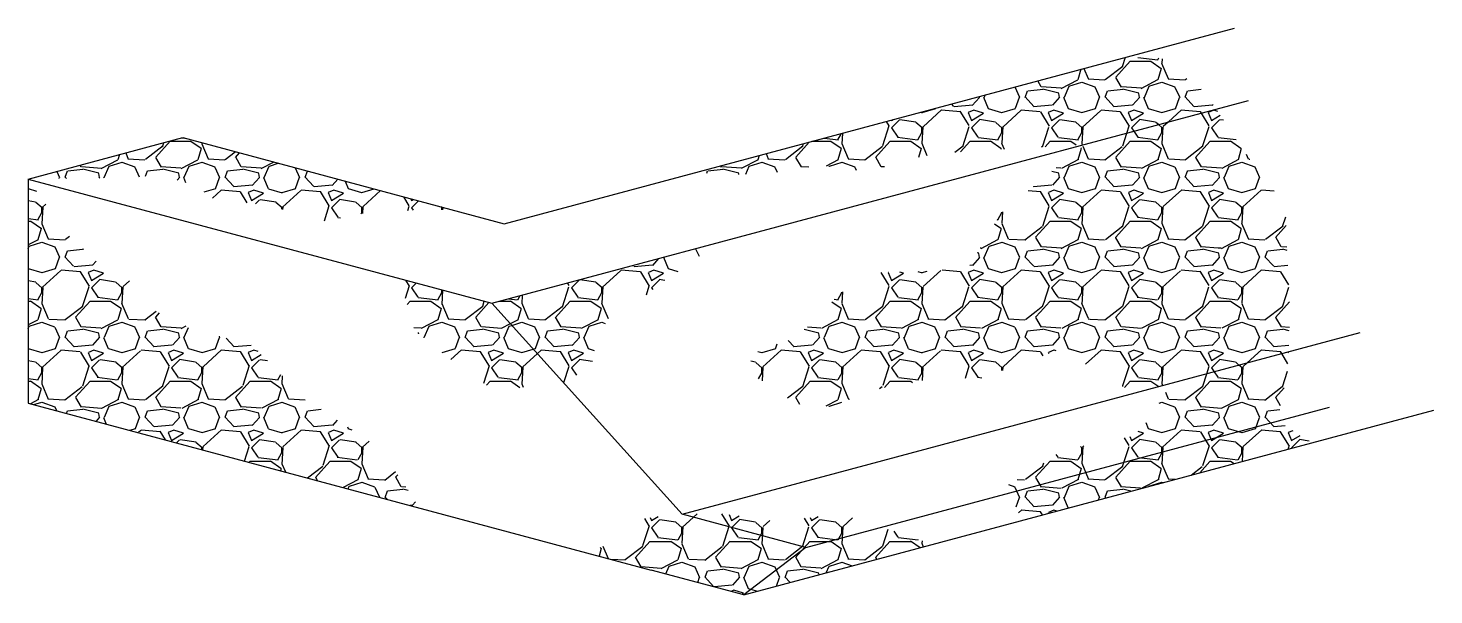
# Model space of a CAD drawing. Header units: feet. Extents: x 425 to 891, y 597 to 1262.
# Drawn here: x 442.08 to 486.01, y 596.97 to 614.68 of the extents above; entities that cross this region are included whole.
import ezdxf

# ---------------------------------------------------------------- set-up
doc = ezdxf.new("R2010")
doc.units = ezdxf.units.FT
doc.header["$MEASUREMENT"] = 0
doc.layers.add('Ground', color=252, linetype='Continuous', lineweight=30)
doc.layers.add('Riprap Hatch', color=253, linetype='Continuous')
pattern_1 = [(228.0128, (1.8, 2.5), (-19.99999558, -22.500003354), [0.33634, -33.29772]), (184.9697, (1.575, 2.25), (30.000002629, 2.499978268), [0.57717, -57.1398125]), (132.5104, (1, 2.2), (24.999976796, -27.500021685), [0.40697, -40.29008]), (267.2737, (0.025, 1.575), (2.499990044, 50.000000737), [0.525595, -52.033895]), (292.8337, (0, 1.05), (-12.500024764, 29.99999103), [0.5153875, -51.0234325]), (357.2737, (0.2, 0.575), (-50.000000737, 2.499990044), [0.525595, -52.033895]), (37.6942, (0.725, 0.55), (-32.500018364, -24.999976013), [0.6950725, -68.8121225]), (72.2553, (1.275, 0.975), (17.500026907, 54.999990578), [0.65622, -64.9658025]), (121.4296, (1.475, 1.6), (-20.000020585, 32.499987591), [0.527375, -52.2101825]), (175.2364, (1.2, 2.05), (27.500002366, -2.49997883), [0.60208, -29.5019075]), (222.3974, (0.6, 2.1), (-30.000018378, -27.499980205), [0.77862, -77.0834375]), (138.8141, (2.5, 1.55), (-17.50000737, 14.99999328), [0.2657525, -26.30961]), (171.4692, (2.3, 1.725), (32.499995712, -5.000019775), [0.5055925, -50.0537775]), (225, (1.8, 1.8), (-3e-16, -2.5000008), [0.3535525, -3.18198]), (203.1986, (1.625, 2.1), (12.49999933, 5.00000331), [0.190395, -18.8490375]), (291.8014, (1.45, 2.025), (-2.49999978, 7.50000068), [0.2692575, -13.193655]), (30.9638, (1.55, 1.775), (7.49999506, 5.0000062), [0.4373225, -14.1400575]), (161.5651, (1.925, 2), (5.0000011, -2.499996), [0.3162275, -7.5894675]), (16.3895, (0, 2.025), (25.000005496, 7.499981775), [0.443, -43.8571125]), (70.3462, (0.425, 2.15), (-9.99998812, -27.50000534), [0.3716525, -36.79352]), (293.1986, (1.925, 2.5), (-5.00000331, 12.49999933), [0.3807875, -18.658645]), (343.6105, (2.075, 2.15), (-25.000005496, 7.499981775), [0.443, -43.8571125]), (339.444, (0, 0.475), (-12.50000461, 4.99998999), [0.4272, -20.93281]), (294.7751, (0.4, 0.325), (-12.499980473, 27.500008555), [0.357945, -35.4366075]), (66.8014, (1.95, 0), (5.00000331, 12.49999933), [0.3807875, -18.658645]), (17.354, (2.1, 0.35), (-32.500005048, -9.999986256), [0.4190775, -41.48856]), (69.444, (0.725, 0), (-4.99998999, -12.50000461), [0.2136, -21.14641]), (101.3099, (1.8, 0), (-2.49999408, 10.00000188), [0.127475, -12.6200725]), (165.9638, (1.775, 0.125), (7.50000136, -2.49999514), [0.5153875, -9.792375]), (186.009, (1.275, 0.25), (24.999999377, 2.499998294), [0.477625, -47.2848075]), (303.6901, (1.55, 1.55), (-2.50000334, 4.9999989), [0.360555, -8.6533225]), (353.1572, (1.75, 1.25), (42.499998414, -5.000019995), [0.629485, -62.3189075]), (60.9454, (2.375, 1.175), (-10.00000007, -17.50000096), [0.25739, -25.481685]), (90, (2.5, 1.4), (-2.5, 2.5), [0.15, -2.35]), (120.2564, (1.225, 0.325), (9.999987217, -17.50000614), [0.34731, -34.3838]), (48.0128, (1.05, 0.625), (19.99999558, 22.500003354), [0.67268, -32.96138]), (0, (1.5, 1.125), (2.5, 2.5), [0.65, -1.85]), (325.3048, (2.15, 1.125), (-24.999985647, 17.500021524), [0.395285, -39.133185]), (254.0546, (2.475, 0.9), (-2.49999972, -10.00000032), [0.364005, -17.83627]), (207.646, (2.375, 0.55), (-47.499989518, -25.000019283), [0.5926625, -58.673685]), (175.4261, (1.85, 0.275), (-32.500001396, 2.499987003), [0.6269975, -62.072685])]

msp = doc.modelspace()

# ---------------------------------------------------------------- hatches: boundary and pattern name
at = {"layer": 'Riprap Hatch'}
h = msp.add_hatch(dxfattribs=at)
h.set_pattern_fill('GRAVEL', color=256, scale=2.5, style=0)
h.set_pattern_definition(pattern_1)
h.paths.add_polyline_path([(479.216, 612.147), (478.903, 612.625), (477.484, 613.745), (476.41, 613.775), (462.983, 610.178), (463.958, 610.088), (465.378, 610.163), (466.873, 610.387), (467.993, 610.237), (468.741, 610.312), (470.385, 610.76), (475.12, 611.05)])
h = msp.add_hatch(dxfattribs=at)
h.set_pattern_fill('GRAVEL', color=256, scale=2.5, style=0)
h.set_pattern_definition(pattern_1)
h.paths.add_polyline_path([(481.369, 609.118), (480.024, 610.909), (479.216, 612.147), (475.12, 611.05), (472.477, 608.894), (471.506, 607.252), (470.609, 607.103), (468.517, 607.029), (467.396, 606.357), (466.723, 605.536), (465.901, 604.939), (464.93, 604.641), (464.481, 604.006), (466.125, 602.924), (467.171, 602.85), (468.442, 603.372), (470.459, 603.745), (471.879, 603.745), (474.345, 604.641), (476.645, 603.27), (481.469, 604.562), (481.519, 605.76), (481.444, 607.327)])
h.paths.add_polyline_path([(476.438, 608.372), (476.886, 609.864), (478.156, 610.461), (479.128, 608.894), (479.427, 606.581), (478.081, 605.387), (476.438, 605.014), (475.616, 605.536), (472.552, 605.984), (474.046, 606.133), (474.569, 607.103)], flags=16)
h = msp.add_hatch(dxfattribs=at)
h.set_pattern_fill('GRAVEL', color=256, scale=2.5, style=0)
h.set_pattern_definition(pattern_1)
h.paths.add_polyline_path([(446.914, 611.256), (442.084, 609.962), (445.198, 610.006), (446.169, 610.081), (447.29, 609.782), (447.888, 609.335), (448.635, 609.26), (449.831, 609.111), (450.952, 608.588), (452.969, 608.962), (455.299, 609.01)])
h = msp.add_hatch(dxfattribs=at)
h.set_pattern_fill('GRAVEL', color=256, scale=2.5, style=0)
h.set_pattern_definition(pattern_1)
h.paths.add_polyline_path([(478.081, 605.387), (479.427, 606.581), (479.128, 608.894), (478.156, 610.461), (476.886, 609.864), (476.438, 608.372), (474.569, 607.103), (474.046, 606.133), (472.552, 605.984), (475.616, 605.536), (476.438, 605.014)])
h = msp.add_hatch(dxfattribs=at)
h.set_pattern_fill('GRAVEL', color=256, scale=2.5, style=0)
h.set_pattern_definition(pattern_1)
h.paths.add_polyline_path([(454.321, 599.684), (453.079, 601.555), (450.753, 603.081), (449.089, 604.757), (447.141, 605.305), (445.796, 605.977), (445.646, 606.574), (444.376, 607.245), (443.255, 608.29), (442.084, 609.962), (442.084, 602.962)])
h = msp.add_hatch(dxfattribs=at)
h.set_pattern_fill('GRAVEL', color=256, scale=2.5, style=0)
h.set_pattern_definition(pattern_1)
h.paths.add_polyline_path([(456.573, 606.08), (458.814, 603.596), (459.7, 604.126), (459.835, 605.007), (460.31, 605.752), (461.192, 606.159), (461.667, 606.566), (463.652, 607.977)])
h = msp.add_hatch(dxfattribs=at)
h.set_pattern_fill('GRAVEL', color=256, scale=2.5, style=0)
h.set_pattern_definition(pattern_1)
h.paths.add_polyline_path([(456.573, 606.08), (453.696, 606.851), (454.165, 605.23), (455.286, 604.335), (456.631, 603.365), (458.814, 603.596)])
h = msp.add_hatch(dxfattribs=at)
h.set_pattern_fill('GRAVEL', color=256, scale=2.5, style=0)
h.set_pattern_definition(pattern_1)
h.paths.add_polyline_path([(481.444, 603.969), (481.469, 604.562), (477.789, 603.576), (477.185, 602.551), (476.662, 601.954), (476.064, 601.805), (474.868, 601.581), (474.196, 601.357), (473.673, 600.984), (472.698, 600.4), (472.788, 600.165), (481.127, 602.4)])
h.paths.add_polyline_path([(482.196, 601.722), (481.127, 602.4), (472.788, 600.165), (473.122, 599.29)])
h = msp.add_hatch(dxfattribs=at)
h.set_pattern_fill('GRAVEL', color=256, scale=2.5, style=0)
h.set_pattern_definition(pattern_1)
h.paths.add_polyline_path([(462.524, 599.486), (461.616, 599.405), (461.141, 599.31), (460.951, 599.025), (460.714, 598.978), (460.144, 598.551), (459.626, 598.262), (461.558, 597.745), (464.455, 596.968), (466.387, 598.45)])
h.paths.add_polyline_path([(466.387, 598.45), (468.75, 599.084), (467.457, 599.497), (465.416, 599.262), (464.401, 599.425), (463.589, 599.524), (462.524, 599.486)])
h.paths.add_polyline_path([(469.285, 598.262), (470.335, 598.544), (469.013, 599), (468.75, 599.084), (466.387, 598.45), (464.455, 596.968)])

# ---------------------------------------------------------------- linework, layer by layer
at = {"layer": 'Ground'}
for p, q in [((456.962, 608.564), (479.78, 614.678)), ((456.573, 606.08), (480.217, 612.415)), ((442.084, 609.962), (446.914, 611.256)), ((446.914, 611.256), (456.962, 608.564)), ((442.084, 609.962), (456.573, 606.08)), ((442.084, 609.962), (442.084, 602.962)), ((456.573, 606.08), (462.524, 599.486)), ((467.353, 600.78), (483.715, 605.164)), ((442.084, 602.962), (461.558, 597.745)), ((466.387, 598.45), (482.749, 602.835)), ((469.285, 598.262), (486.013, 602.745)), ((462.524, 599.486), (467.353, 600.78)), ((466.387, 598.45), (462.524, 599.486)), ((466.387, 598.45), (464.455, 596.968)), ((464.455, 596.968), (469.285, 598.262)), ((464.455, 596.968), (461.558, 597.745))]:
    msp.add_line(p, q, dxfattribs=at)

doc.saveas('drawing.dxf')
